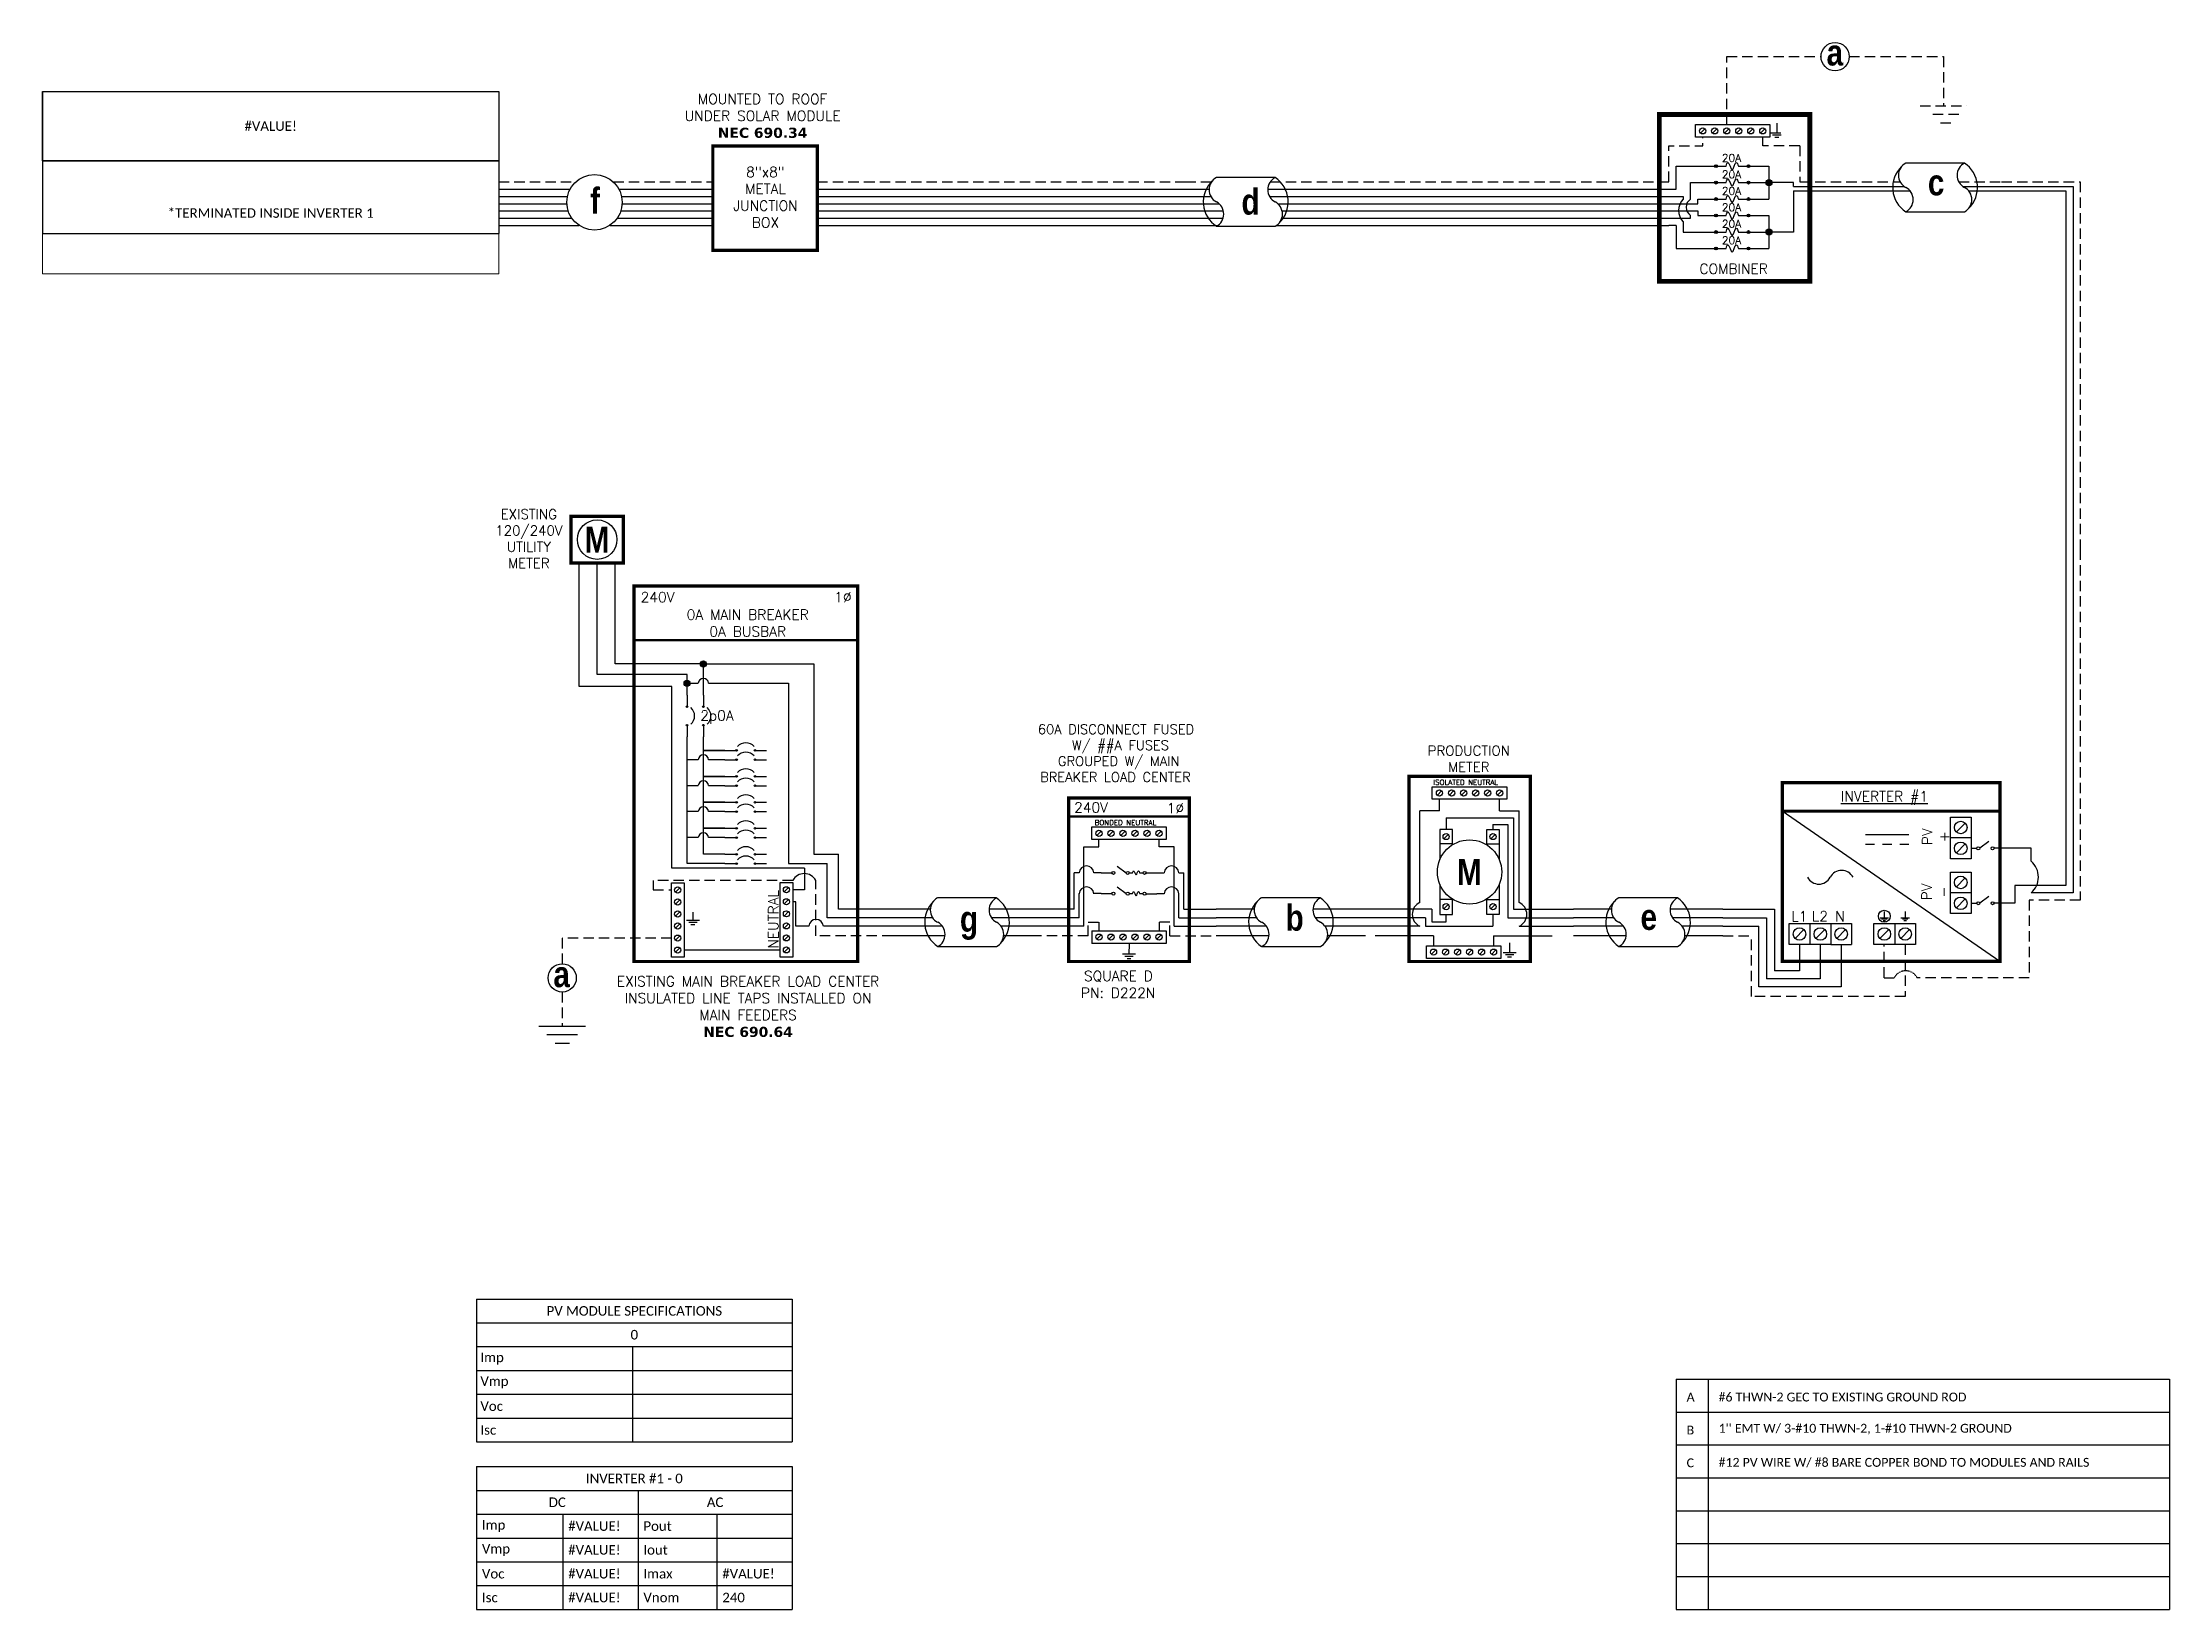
# Model space of a CAD drawing. Header units: feet. Extents: x 6171 to 6941, y 14552 to 15119.
import ezdxf

# ---------------------------------------------------------------- set-up
doc = ezdxf.new("R2010")
doc.units = ezdxf.units.FT
doc.header["$MEASUREMENT"] = 0
doc.linetypes.add('HIDDEN', pattern=[0.375, 0.25, -0.125])
for name, color, linetype in [('ONE LINE BLOCKS', 7, 'Continuous'), ('TABLES', 7, 'Continuous'), ('TEXT', 7, 'Continuous'), ('Z - TITLEBLOCK TXT', 7, 'Continuous')]:
    doc.layers.add(name, color=color, linetype=linetype)
doc.styles.add('ONE LINE TXT', font='techb___.ttf')
doc.styles.get("Standard").update_dxf_attribs({"font": 'simplex.shx'})

msp = doc.modelspace()

# ---------------------------------------------------------------- texts
at = {"layer": 'TABLES', "color": 1, "linetype": 'Continuous'}
for s, height, p in [('20A', 2.778, (6778.71, 15075.55)), ('20A', 2.778, (6778.71, 15069.58)), ('20A', 2.778, (6778.71, 15063.62)), ('20A', 2.778, (6778.71, 15057.66)), ('20A', 2.778, (6778.71, 15051.7)), ('20A', 2.778, (6778.71, 15045.74)), ('%%UINVERTER #1', 3.6576, (6821.77, 14844.1))]:
    msp.add_text(s, height=height, dxfattribs=at).set_placement(p)
at = {"layer": 'TEXT', "color": 1, "attachment_point": 5}
for s, width, gutter_width, insert, char_height in [(' \\PMOUNTED TO ROOF \\PUNDER SOLAR MODULE\\P{\\fVerdana|b1|i0|c0|p34;NEC 690.34}', 72.4158, 7.17, (6431.54, 15095.15), 3.6576), ('8"x8" METAL JUNCTION BOX ', 0.4767, 7.17, (6432.56, 15062.71), 3.6576), ('COMBINER', 1.1897, 7.17, (6782.95, 15036.81), 3.658), ('L1', 0.1481, 0.75, (6806.72, 14802.53), 3.658), ('L2', 0.1481, 0.75, (6814.18, 14802.56), 3.658), ('N', 0.1481, 0.75, (6821.43, 14802.5), 3.66)]:
    msp.add_mtext_dynamic_manual_height_columns(s, width=width, gutter_width=gutter_width, heights=[0], dxfattribs=dict(at, insert=insert, char_height=char_height))
at = {"layer": 'TEXT', "color": 1, "char_height": 3.658, "attachment_point": 5, "rotation": 90}
for s, width, insert in [('PV +', 2.8378, (6856.06, 14831.32)), ('PV -', 2.8013, (6855.84, 14811.34))]:
    msp.add_mtext_dynamic_manual_height_columns(s, width=width, gutter_width=0.75, heights=[0], dxfattribs=dict(at, insert=insert))
at = {"layer": 'Z - TITLEBLOCK TXT', "color": 1, "linetype": 'Continuous', "char_height": 9.3833, "attachment_point": 1, "style": 'ONE LINE TXT'}
for s, insert in [('{\\W1;\\C256;a}', (6816.58, 15119.76)), ('{\\W1;\\C256;f}', (6369.09, 15066.14)), ('{\\W1;\\C256;d}', (6604.83, 15065.8)), ('{\\W1;\\C256;c}', (6853.24, 15072.76)), ('{\\W1;\\C256;g}', (6502.94, 14806.25)), ('{\\W1;\\C256;b}', (6620.79, 14806.71)), ('{\\W1;\\C256;e}', (6749.24, 14806.99))]:
    msp.add_mtext_dynamic_manual_height_columns(s, width=0.1385, gutter_width=2.13, heights=[0], dxfattribs=dict(at, insert=insert))

# ---------------------------------------------------------------- blocks, each defined once
blk = doc.blocks.new('*T10')
at = {"layer": 'Defpoints', "color": 8, "linetype": 'ByBlock', "lineweight": 0, "transparency": 16777216}
for p, q in [((0, -51.42), (0, -66.05)), ((165.11, -51.42), (165.11, -66.05)), ((0, -66.05), (165.11, -66.05))]:
    blk.add_line(p, q, dxfattribs=at)
at = {"layer": 'Z - TITLEBLOCK TXT', "color": 0, "lineweight": -2, "transparency": 16777216}
for p, q in [((0, 0), (165.11, 0)), ((0, 0), (0, -51.42)), ((165.11, 0), (165.11, -51.42)), ((0, -25.14), (165.11, -25.14)), ((0, -51.42), (165.11, -51.42))]:
    blk.add_line(p, q, dxfattribs=at)
at = {"layer": 'Z - TITLEBLOCK TXT', "color": 0, "linetype": 'Continuous', "transparency": 16777216, "char_height": 3.4544, "width": 155.095, "attachment_point": 5}
for s, insert in [('{\\fCalibri|b0|i0|c0;#VALUE!', (82.56, -12.57)), ('{\\fCalibri|b0|i0|c0;^J^J*TERMINATED INSIDE INVERTER 1', (82.56, -38.28))]:
    blk.add_mtext(s, dxfattribs=dict(at, insert=insert))
blk = doc.blocks.new('M_METER PAN')
at = {"color": 253, "linetype": 'Continuous'}
for p, q in [((4.73, 8.02), (4.73, 8.75)), ((8.59, 8.02), (8.59, 8.75)), ((4.73, 8.02), (3.48, 8.02)), ((3.48, 2.14), (3.48, 8.02)), ((8.59, 8.02), (9.84, 8.02)), ((9.84, 2.14), (9.84, 8.02)), ((3.48, 0.61), (0, 0.61)), ((9.84, 0.61), (13.32, 0.61))]:
    blk.add_line(p, q, dxfattribs=at)
at = {"color": 7, "linetype": 'Continuous'}
for p, q in [((5.16, 7.56), (5.16, 6.82)), ((5.16, 7.56), (9.47, 7.56)), ((9.47, 7.56), (9.47, 1.71)), ((4.25, 1.71), (0, 1.71)), ((4.25, 1.71), (4.25, 0.9)), ((5.16, 0.9), (5.16, 1.37)), ((9.47, 1.71), (13.32, 1.71)), ((4.25, 0.9), (5.16, 0.9))]:
    blk.add_line(p, q, dxfattribs=at)
at = {"color": 10, "linetype": 'Continuous'}
for p, q in [((8.16, 7.14), (8.16, 6.82)), ((8.16, 7.14), (9.12, 7.14)), ((9.12, 7.14), (9.12, 1.15)), ((8.16, 1.37), (8.16, 0.61)), ((3.83, 1.15), (0, 1.15)), ((3.83, 1.15), (3.83, 0.61)), ((3.83, 0.61), (8.16, 0.61)), ((9.12, 1.15), (13.32, 1.15))]:
    blk.add_line(p, q, dxfattribs=at)
at = {"color": 1, "linetype": 'Continuous'}
for p, q in [((5.57, 5.9), (4.76, 5.9)), ((7.76, 5.9), (8.56, 5.9)), ((5.57, 2.33), (4.76, 2.33)), ((7.76, 2.33), (8.56, 2.33))]:
    blk.add_line(p, q, dxfattribs=at)
at = {"color": 253, "linetype": 'Continuous'}
for centre, start, end in [((3.82, 1.37), 113.9997, 246.0003), ((9.5, 1.37), 293.9997, 66.0003)]:
    blk.add_arc(centre, 0.835, start, end, dxfattribs=at)
at = {"layer": 'ONE LINE BLOCKS', "lineweight": 50, "const_width": 0.21}
blk.add_lwpolyline([(2.77, -1.65), (2.77, 10.22), (10.55, 10.22), (10.55, -1.65)], close=True, dxfattribs=at)
at = {"layer": 'TEXT', "color": 92, "linetype": 'HIDDEN', "ltscale": 15}
for p, q in [((4.35, 0), (0, 0)), ((4.35, 0), (4.35, -0.65)), ((8.2, 0), (8.2, -0.65)), ((8.2, 0), (13.32, 0))]:
    blk.add_line(p, q, dxfattribs=at)
at = {"layer": 'TEXT', "color": 92, "linetype": 'Continuous', "flags": 128}
for points in [[(8.81, -1.08), (9.64, -1.08)], [(9.5, -1.23), (8.96, -1.23)], [(9.23, -0.46), (9.23, -1.08)], [(9.35, -1.38), (9.1, -1.38)]]:
    blk.add_lwpolyline(points, dxfattribs=at)
at = {"layer": 'TEXT', "linetype": 'Continuous'}
blk.add_circle((6.66, 4.09), 2.06, dxfattribs=at)
at = {"layer": 'Z - TITLEBLOCK TXT', "color": 1, "linetype": 'Continuous'}
for p, q in [((4.27, 8.75), (4.27, 9.55)), ((4.27, 9.55), (9.05, 9.55)), ((9.05, 9.55), (9.05, 8.75)), ((9.05, 8.75), (4.27, 8.75)), ((4.76, 6.82), (4.76, 4.89)), ((5.57, 6.82), (4.76, 6.82)), ((5.57, 5.84), (5.57, 6.82)), ((7.76, 5.84), (7.76, 6.82)), ((7.76, 6.82), (8.56, 6.82)), ((8.56, 6.82), (8.56, 4.89)), ((4.76, 3.3), (4.76, 1.37)), ((8.56, 3.3), (8.56, 1.37)), ((4.76, 1.37), (5.57, 1.37)), ((5.57, 1.37), (5.57, 2.35)), ((7.76, 1.37), (7.76, 2.35)), ((8.56, 1.37), (7.76, 1.37)), ((3.89, -1.45), (3.89, -0.65)), ((3.89, -0.65), (8.66, -0.65)), ((8.66, -0.65), (8.66, -1.45)), ((8.66, -1.45), (3.89, -1.45))]:
    blk.add_line(p, q, dxfattribs=at)
at = {"layer": 'Z - TITLEBLOCK TXT', "color": 4, "linetype": 'Continuous'}
for p, q in [((4.87, 9.29), (4.6, 9.01)), ((5.64, 9.29), (5.37, 9.01)), ((6.42, 9.29), (6.14, 9.01)), ((7.19, 9.29), (6.91, 9.01)), ((7.96, 9.29), (7.68, 9.01)), ((8.73, 9.29), (8.45, 9.01)), ((5.3, 6.5), (5.02, 6.22)), ((8.3, 6.5), (8.02, 6.22)), ((5.3, 2.01), (5.02, 1.73)), ((8.3, 2.01), (8.02, 1.73)), ((4.49, -0.91), (4.21, -1.19)), ((5.26, -0.91), (4.98, -1.19)), ((6.03, -0.91), (5.75, -1.19)), ((6.8, -0.91), (6.52, -1.19)), ((7.57, -0.91), (7.29, -1.19)), ((8.34, -0.91), (8.06, -1.19))]:
    blk.add_line(p, q, dxfattribs=at)
for centre in [(4.73, 9.15), (5.51, 9.15), (6.28, 9.15), (7.05, 9.15), (7.82, 9.15), (8.59, 9.15), (5.16, 6.36), (8.16, 6.36), (5.16, 1.87), (8.16, 1.87), (4.35, -1.05), (5.12, -1.05), (5.89, -1.05), (6.66, -1.05), (7.43, -1.05), (8.2, -1.05)]:
    blk.add_circle(centre, 0.197, dxfattribs=at)
at = {"layer": 'TABLES', "color": 4, "linetype": 'Continuous'}
blk.add_text('ISOLATED NEUTRAL', height=0.3321, dxfattribs=at).set_placement((4.34, 9.67))
at = {"layer": 'TEXT', "color": 1, "insert": (6.61, 11.34), "char_height": 0.6278, "attachment_point": 5}
blk.add_mtext_dynamic_manual_height_columns('PRODUCTION METER', width=1.3203, gutter_width=7.17, heights=[0], dxfattribs=at)
at = {"layer": 'Z - TITLEBLOCK TXT', "color": 253, "linetype": 'Continuous', "style": 'ONE LINE TXT'}
blk.add_text('M', height=1.66, dxfattribs=at).set_placement((5.85, 3.26))
blk = doc.blocks.new('*U11')
at = {"color": 0}
blk.add_blockref('M_METER PAN', (0, 0), dxfattribs=at)
blk = doc.blocks.new('M_MAIN DISCO')
at = {"color": 253, "linetype": 'Continuous'}
for p, q in [((-47.96, 3.45), (-47.96, 32.21)), ((-47.96, 32.21), (-42.47, 32.21)), ((-42.47, 32.21), (-42.47, 34.82)), ((-20.72, 32.21), (-20.72, 34.82)), ((-15.23, 32.21), (-20.72, 32.21)), ((-15.23, 3.45), (-15.23, 32.21)), ((-47.96, 3.45), (-63.19, 3.45)), ((-15.23, 3.45), (0, 3.45))]:
    blk.add_line(p, q, dxfattribs=at)
at = {"color": 7, "linetype": 'Continuous'}
for p, q in [((-51.46, 9.66), (-51.46, 22.77)), ((-49.6, 22.77), (-51.46, 22.77)), ((-41.69, 22.77), (-44.32, 22.77)), ((-21.5, 22.77), (-18.87, 22.77)), ((-13.59, 22.77), (-11.73, 22.77)), ((-11.73, 9.66), (-11.73, 22.77)), ((-51.46, 9.66), (-63.19, 9.66)), ((-11.73, 9.66), (0, 9.66))]:
    blk.add_line(p, q, dxfattribs=at)
at = {"color": 1, "linetype": 'Continuous'}
for p, q in [((-31.53, 22.77), (-30.29, 22.77)), ((-27.74, 22.77), (-26.5, 22.77)), ((-31.53, 15.24), (-30.29, 15.24)), ((-27.74, 15.24), (-26.5, 15.24))]:
    blk.add_line(p, q, dxfattribs=at)
at = {"color": 10, "linetype": 'Continuous'}
for p, q in [((-49.6, 6.49), (-49.6, 15.24)), ((-41.69, 15.24), (-44.32, 15.24)), ((-21.5, 15.24), (-18.87, 15.24)), ((-13.59, 6.49), (-13.59, 15.24)), ((-49.6, 6.49), (-63.19, 6.49)), ((-13.59, 6.49), (0, 6.49))]:
    blk.add_line(p, q, dxfattribs=at)
at = {"color": 7, "linetype": 'Continuous'}
for centre in [(-46.96, 22.62), (-16.23, 22.62)]:
    blk.add_arc(centre, 2.64, 3.28193, 176.71807, dxfattribs=at)
at = {"color": 10, "linetype": 'Continuous'}
for centre in [(-46.96, 15.08), (-16.23, 15.08)]:
    blk.add_arc(centre, 2.64, 3.28193, 176.71807, dxfattribs=at)
at = {"color": 1, "linetype": 'Continuous'}
for points in [[(-30.29, 22.77), (-29.92, 23.53), (-29.02, 22.01), (-28.19, 23.53), (-27.74, 22.77)], [(-30.29, 15.24), (-29.92, 16), (-29.02, 14.47), (-28.19, 16), (-27.74, 15.24)]]:
    blk.add_spline(points, degree=3, dxfattribs=at)
at = {"layer": 'ONE LINE BLOCKS', "lineweight": 50}
blk.add_line((-53.41, 43.1), (-9.8, 43.1), dxfattribs=at)
at = {"layer": 'ONE LINE BLOCKS', "lineweight": 50, "const_width": 1.19}
blk.add_lwpolyline([(-53.41, -9.3), (-53.41, 49.88), (-9.8, 49.88), (-9.8, -9.3)], close=True, dxfattribs=at)
at = {"layer": 'TEXT', "color": 92, "linetype": 'HIDDEN', "ltscale": 15}
for p, q in [((-46.38, 0), (-63.19, 0)), ((-46.38, 0), (-46.38, 4.94)), ((-46.38, 4.94), (-42.47, 4.94)), ((-42.47, 4.94), (-42.47, 1.8)), ((-16.81, 4.94), (-20.72, 4.94)), ((-20.72, 4.94), (-20.72, 1.8)), ((-16.81, 0), (-16.81, 4.94)), ((-16.81, 0), (0, 0))]:
    blk.add_line(p, q, dxfattribs=at)
at = {"layer": 'TEXT', "color": 92, "linetype": 'Continuous', "flags": 128}
for points in [[(-33.94, -6.57), (-29.25, -6.57)], [(-30.07, -7.44), (-33.13, -7.44)], [(-31.59, -3.07), (-31.6, -6.57)], [(-30.88, -8.3), (-32.31, -8.3)]]:
    blk.add_lwpolyline(points, dxfattribs=at)
at = {"layer": 'Z - TITLEBLOCK TXT', "color": 1, "linetype": 'Continuous'}
for p, q in [((-45.07, 34.82), (-45.07, 39.36)), ((-45.07, 39.36), (-18.12, 39.36)), ((-18.12, 39.36), (-18.12, 34.82)), ((-18.12, 34.82), (-45.07, 34.82)), ((-35.88, 25.22), (-32.61, 22.78)), ((-41.69, 22.77), (-37.77, 22.77)), ((-35.88, 17.69), (-32.61, 15.24)), ((-25.42, 22.77), (-21.5, 22.77)), ((-41.69, 15.24), (-37.77, 15.24)), ((-25.42, 15.23), (-21.5, 15.23)), ((-45.07, 1.8), (-18.12, 1.8)), ((-45.07, 1.8), (-45.07, -2.74)), ((-18.12, 1.8), (-18.12, -2.74)), ((-18.12, -2.74), (-45.07, -2.74))]:
    blk.add_line(p, q, dxfattribs=at)
at = {"layer": 'Z - TITLEBLOCK TXT', "color": 4, "linetype": 'Continuous'}
for p, q in [((-41.69, 37.87), (-43.26, 36.3)), ((-37.34, 37.87), (-38.91, 36.3)), ((-32.98, 37.87), (-34.56, 36.3)), ((-28.63, 37.87), (-30.21, 36.3)), ((-24.28, 37.87), (-25.86, 36.3)), ((-19.93, 37.87), (-21.51, 36.3)), ((-41.69, 0.32), (-43.26, -1.26)), ((-37.34, 0.32), (-38.91, -1.26)), ((-32.98, 0.32), (-34.56, -1.26)), ((-28.63, 0.32), (-30.21, -1.26)), ((-24.28, 0.32), (-25.86, -1.26)), ((-19.93, 0.32), (-21.51, -1.26))]:
    blk.add_line(p, q, dxfattribs=at)
for centre in [(-42.47, 37.09), (-38.12, 37.09), (-33.77, 37.09), (-29.42, 37.09), (-25.07, 37.09), (-20.72, 37.09), (-42.47, -0.47), (-38.12, -0.47), (-33.77, -0.47), (-29.42, -0.47), (-25.07, -0.47), (-20.72, -0.47)]:
    blk.add_circle(centre, 1.11, dxfattribs=at)
at = {"layer": 'Z - TITLEBLOCK TXT', "color": 1, "linetype": 'Continuous'}
for centre in [(-37.23, 22.77), (-32.07, 22.77), (-25.96, 22.77), (-37.23, 15.24), (-32.07, 15.24), (-25.96, 15.23)]:
    blk.add_circle(centre, 0.541, dxfattribs=at)
at = {"layer": 'TABLES', "color": 4, "linetype": 'Continuous'}
blk.add_text('BONDED NEUTRAL', height=1.8743, dxfattribs=at).set_placement((-43.99, 40.01))
at = {"layer": 'TEXT', "color": 1}
for s, width, gutter_width, heights, insert, char_height, attachment_point in [('\\A1;\\pi4.1167;60A DISCONNECT FUSED \\P\\pi16.454;W/ ##A FUSES\\P\\pi11.355;GROUPED W/ MAIN \\P\\pi4.9392;BREAKER LOAD CENTER', 71.8931, 92.23, [24.13], (-68.68, 76.43), 3.4544, 1), ('240V', 0.1481, 0.75, [0], (-45.35, 46.44), 3.658, 5), ('1∅', 0.1481, 0.75, [0], (-14.78, 46.14), 3.658, 5), ('\\A1;\\pi3.6942,t21.982;SQUARE D\\P\\pi2.5621,t20.85;PN: D222N', 35.0816, 28.88, [13.54], (-51.57, -12.71), 3.6576, 1)]:
    blk.add_mtext_dynamic_manual_height_columns(s, width=width, gutter_width=gutter_width, heights=heights, dxfattribs=dict(at, insert=insert, char_height=char_height, attachment_point=attachment_point))
blk = doc.blocks.new('*U5')
at = {"color": 7, "linetype": 'Continuous'}
for p, q in [((2.44, 1.71), (0, 1.71)), ((6.67, 2.43), (2.91, 2.43)), ((9.57, 1.71), (6.2, 1.71)), ((2.91, -0.69), (6.67, -0.69))]:
    blk.add_line(p, q, dxfattribs=at)
at = {"color": 10, "linetype": 'Continuous'}
for p, q in [((2.59, 1.15), (0, 1.15)), ((9.57, 1.15), (6.35, 1.15))]:
    blk.add_line(p, q, dxfattribs=at)
at = {"color": 253, "linetype": 'Continuous'}
for p, q in [((3.21, 0.61), (0, 0.61)), ((9.57, 0.61), (6.97, 0.61))]:
    blk.add_line(p, q, dxfattribs=at)
at = {"color": 7, "linetype": 'Continuous'}
for centre, start, end in [((3.94, 0.87), 133.9732, 236.4265), ((5.63, 0.87), 313.9732, 56.4265)]:
    blk.add_arc(centre, 1.87, start, end, dxfattribs=at)
at = {"layer": 'TEXT', "color": 92, "linetype": 'HIDDEN', "ltscale": 15}
for p, q in [((3.37, 0), (0, 0)), ((9.57, 0), (7.14, 0))]:
    blk.add_line(p, q, dxfattribs=at)
at = {"layer": 'Z - TITLEBLOCK TXT', "linetype": 'Continuous'}
for centre, start, end in [((3.31, 1.65), 117.6639, 242.3361), ((7.08, 1.65), 117.6639, 242.3361), ((2.5, 0.09), 297.6639, 62.3361), ((6.26, 0.09), 297.6639, 62.3361)]:
    blk.add_arc(centre, 0.882, start, end, dxfattribs=at)
blk = doc.blocks.new('*T8')
at = {"layer": 'Z - TITLEBLOCK TXT', "color": 0, "lineweight": -2, "transparency": 16777216}
for p, q in [((0, 0), (114.19, 0)), ((0, 0), (0, -51.7)), ((114.19, 0), (114.19, -51.7)), ((0, -8.62), (114.19, -8.62)), ((58.43, -8.62), (58.43, -51.7)), ((0, -17.23), (114.19, -17.23)), ((31.22, -17.23), (31.22, -51.7)), ((86.98, -17.23), (86.98, -51.7)), ((0, -25.85), (114.19, -25.85)), ((0, -34.47), (114.19, -34.47)), ((0, -43.08), (114.19, -43.08)), ((0, -51.7), (114.19, -51.7))]:
    blk.add_line(p, q, dxfattribs=at)
at = {"layer": 'Z - TITLEBLOCK TXT', "color": 0, "linetype": 'Continuous', "transparency": 16777216, "char_height": 3.4544}
for s, insert, width, attachment_point in [('{\\fCalibri|b0|i0|c0;INVERTER #1 - 0', (57.09, -4.31), 110.3293, 5), ('{\\fCalibri|b0|i0|c0;DC', (29.22, -12.93), 54.5755, 5), ('{\\fCalibri|b0|i0|c0;AC', (86.31, -12.93), 51.8976, 5), ('{\\fCalibri|b0|i0|c0;Imp', (1.93, -21.54), 27.3681, 4), ('{\\fCalibri|b0|i0|c0;#VALUE!', (33.15, -21.54), 23.3513, 4), ('{\\fCalibri|b0|i0|c0;Pout', (60.36, -21.54), 24.6902, 4), ('{\\fCalibri|b0|i0|c0;', (88.91, -21.54), 23.3513, 4), ('{\\fCalibri|b0|i0|c0;Vmp', (1.93, -30.16), 27.3681, 4), ('{\\fCalibri|b0|i0|c0;#VALUE!', (33.15, -30.16), 23.3513, 4), ('{\\fCalibri|b0|i0|c0;Iout', (60.36, -30.16), 24.6902, 4), ('{\\fCalibri|b0|i0|c0;', (88.91, -30.16), 23.3513, 4), ('{\\fCalibri|b0|i0|c0;Voc', (1.93, -38.78), 27.3681, 4), ('{\\fCalibri|b0|i0|c0;#VALUE!', (33.15, -38.78), 23.3513, 4), ('{\\fCalibri|b0|i0|c0;Imax', (60.36, -38.78), 24.6902, 4), ('{\\fCalibri|b0|i0|c0;#VALUE!', (88.91, -38.78), 23.3513, 4), ('{\\fCalibri|b0|i0|c0;Isc', (1.93, -47.39), 27.3681, 4), ('{\\fCalibri|b0|i0|c0;#VALUE!', (33.15, -47.39), 23.3513, 4), ('{\\fCalibri|b0|i0|c0;Vnom', (60.36, -47.39), 24.6902, 4), ('{\\fCalibri|b0|i0|c0;240', (88.91, -47.39), 23.3513, 4)]:
    blk.add_mtext(s, dxfattribs=dict(at, insert=insert, width=width, attachment_point=attachment_point))
blk = doc.blocks.new('*T7')
at = {"layer": 'Z - TITLEBLOCK TXT', "color": 0, "lineweight": -2, "transparency": 16777216}
for p, q in [((0, 0), (114.19, 0)), ((0, 0), (0, -51.69)), ((114.19, 0), (114.19, -51.69)), ((0, -8.62), (114.19, -8.62)), ((0, -17.23), (114.19, -17.23)), ((56.41, -17.23), (56.41, -51.69)), ((0, -25.85), (114.19, -25.85)), ((0, -34.46), (114.19, -34.46)), ((0, -43.08), (114.19, -43.08)), ((0, -51.69), (114.19, -51.69))]:
    blk.add_line(p, q, dxfattribs=at)
at = {"layer": 'Z - TITLEBLOCK TXT', "color": 0, "linetype": 'Continuous', "transparency": 16777216, "char_height": 3.4544}
for s, insert, width, attachment_point in [('{\\fCalibri|b0|i0|c0;PV MODULE SPECIFICATIONS', (57.09, -4.31), 111.433, 5), ('{\\fCalibri|b0|i0|c0;0', (57.09, -12.92), 111.433, 5), ('{\\fCalibri|b0|i0|c0;Imp', (1.38, -21.54), 53.6551, 4), ('{\\fCalibri|b0|i0|c0;', (57.78, -21.54), 55.0254, 4), ('{\\fCalibri|b0|i0|c0;Vmp', (1.38, -30.15), 53.6551, 4), ('{\\fCalibri|b0|i0|c0;', (57.78, -30.15), 55.0254, 4), ('{\\fCalibri|b0|i0|c0;Voc', (1.38, -38.77), 53.6551, 4), ('{\\fCalibri|b0|i0|c0;Isc', (1.38, -47.39), 53.6551, 4), ('{\\fCalibri|b0|i0|c0;', (57.78, -38.77), 55.0254, 4), ('{\\fCalibri|b0|i0|c0;', (57.78, -47.39), 55.0254, 4)]:
    blk.add_mtext(s, dxfattribs=dict(at, insert=insert, width=width, attachment_point=attachment_point))
blk = doc.blocks.new('*T9')
at = {"linetype": 'ByBlock', "lineweight": -2, "transparency": 16777216}
for p, q in [((0, 0), (178.52, 0)), ((0, 0), (0, -83.27)), ((11.58, 0), (11.58, -83.27)), ((178.52, 0), (178.52, -83.27)), ((0, -11.84), (178.52, -11.84)), ((0, -23.75), (178.52, -23.75)), ((0, -35.65), (178.52, -35.65)), ((0, -47.56), (178.52, -47.56)), ((0, -59.46), (178.52, -59.46)), ((0, -71.37), (178.52, -71.37)), ((0, -83.27), (178.52, -83.27))]:
    blk.add_line(p, q, dxfattribs=at)
at = {"color": 0, "linetype": 'Continuous', "transparency": 16777216, "char_height": 3.2119, "attachment_point": 7}
for s, insert, width in [('{\\fCalibri|b0|i0|c0;A', (3.78, -8.06), 4.025), ('{\\fCalibri|b0|i0|c0;#6 THWN-2 GEC TO EXISTING GROUND ROD', (15.36, -8.06), 159.3801), ('{\\fCalibri|b0|i0|c0;B', (3.78, -19.97), 4.025), ("{\\fCalibri|b0|i0|c0;1'' EMT W/ 3-#10 THWN-2, 1-#10 THWN-2 GROUND", (15.36, -19.97), 159.3801), ('{\\fCalibri|b0|i0|c0;C', (3.78, -31.87), 4.025), ('{\\fCalibri|b0|i0|c0;#12 PV WIRE W/ #8 BARE COPPER BOND TO MODULES AND RAILS', (15.36, -31.87), 159.3801), ('{\\fCalibri|b0|i0|c0;', (3.78, -43.78), 4.025), ('{\\fCalibri|b0|i0|c0;', (15.36, -43.78), 159.3801), ('{\\fCalibri|b0|i0|c0;', (3.78, -55.68), 4.025), ('{\\fCalibri|b0|i0|c0;', (15.36, -55.68), 159.3801), ('{\\fCalibri|b0|i0|c0;', (3.78, -67.59), 4.025), ('{\\fCalibri|b0|i0|c0;', (15.36, -67.59), 159.3801), ('{\\fCalibri|b0|i0|c0;', (3.78, -79.5), 4.025), ('{\\fCalibri|b0|i0|c0;', (15.36, -79.5), 159.3801)]:
    blk.add_mtext(s, dxfattribs=dict(at, insert=insert, width=width))
blk = doc.blocks.new('*U12')
at = {"layer": 'ONE LINE BLOCKS', "linetype": 'Continuous'}
h = blk.add_hatch(color=254, dxfattribs=at)
h.dxf.hatch_style = 1
edge = h.paths.add_edge_path()
edge.add_arc((-74.3, 91.39), 1.11, 0, 360)
h = blk.add_hatch(color=254, dxfattribs=at)
h.dxf.hatch_style = 1
edge = h.paths.add_edge_path()
edge.add_arc((-68.38, 98.34), 1.11, 0, 360)
h = blk.add_hatch(color=1, dxfattribs=at)
h.dxf.hatch_style = 1
edge = h.paths.add_edge_path()
edge.add_arc((-74.3, 82.89), 0.291, 0, 360)
h = blk.add_hatch(color=1, dxfattribs=at)
h.dxf.hatch_style = 1
edge = h.paths.add_edge_path()
edge.add_arc((-68.38, 82.89), 0.291, 0, 360)
h = blk.add_hatch(color=1, dxfattribs=at)
h.dxf.hatch_style = 1
edge = h.paths.add_edge_path()
edge.add_arc((-74.3, 76.21), 0.291, 0, 360)
h = blk.add_hatch(color=1, dxfattribs=at)
h.dxf.hatch_style = 1
edge = h.paths.add_edge_path()
edge.add_arc((-68.38, 76.21), 0.291, 0, 360)
h = blk.add_hatch(color=1, dxfattribs=at)
h.dxf.hatch_style = 1
edge = h.paths.add_edge_path()
edge.add_arc((-56.39, 67.09), 0.291, 0, 360)
h = blk.add_hatch(color=1, dxfattribs=at)
h.dxf.hatch_style = 1
edge = h.paths.add_edge_path()
edge.add_arc((-56.39, 63.72), 0.291, 0, 360)
h = blk.add_hatch(color=1, dxfattribs=at)
h.dxf.hatch_style = 1
edge = h.paths.add_edge_path()
edge.add_arc((-49.72, 67.09), 0.291, 0, 360)
h = blk.add_hatch(color=1, dxfattribs=at)
h.dxf.hatch_style = 1
edge = h.paths.add_edge_path()
edge.add_arc((-49.72, 63.72), 0.291, 0, 360)
h = blk.add_hatch(color=1, dxfattribs=at)
h.dxf.hatch_style = 1
edge = h.paths.add_edge_path()
edge.add_arc((-56.39, 57.69), 0.291, 0, 360)
h = blk.add_hatch(color=1, dxfattribs=at)
h.dxf.hatch_style = 1
edge = h.paths.add_edge_path()
edge.add_arc((-56.39, 54.31), 0.291, 0, 360)
h = blk.add_hatch(color=1, dxfattribs=at)
h.dxf.hatch_style = 1
edge = h.paths.add_edge_path()
edge.add_arc((-49.72, 57.69), 0.291, 0, 360)
h = blk.add_hatch(color=1, dxfattribs=at)
h.dxf.hatch_style = 1
edge = h.paths.add_edge_path()
edge.add_arc((-49.72, 54.31), 0.291, 0, 360)
h = blk.add_hatch(color=1, dxfattribs=at)
h.dxf.hatch_style = 1
edge = h.paths.add_edge_path()
edge.add_arc((-56.39, 48.29), 0.291, 0, 360)
h = blk.add_hatch(color=1, dxfattribs=at)
h.dxf.hatch_style = 1
edge = h.paths.add_edge_path()
edge.add_arc((-49.72, 48.29), 0.291, 0, 360)
h = blk.add_hatch(color=1, dxfattribs=at)
h.dxf.hatch_style = 1
edge = h.paths.add_edge_path()
edge.add_arc((-56.39, 44.91), 0.291, 0, 360)
h = blk.add_hatch(color=1, dxfattribs=at)
h.dxf.hatch_style = 1
edge = h.paths.add_edge_path()
edge.add_arc((-56.39, 38.89), 0.291, 0, 360)
h = blk.add_hatch(color=1, dxfattribs=at)
h.dxf.hatch_style = 1
edge = h.paths.add_edge_path()
edge.add_arc((-49.72, 44.91), 0.291, 0, 360)
h = blk.add_hatch(color=1, dxfattribs=at)
h.dxf.hatch_style = 1
edge = h.paths.add_edge_path()
edge.add_arc((-49.72, 38.89), 0.291, 0, 360)
h = blk.add_hatch(color=1, dxfattribs=at)
h.dxf.hatch_style = 1
edge = h.paths.add_edge_path()
edge.add_arc((-56.39, 35.51), 0.291, 0, 360)
h = blk.add_hatch(color=1, dxfattribs=at)
h.dxf.hatch_style = 1
edge = h.paths.add_edge_path()
edge.add_arc((-49.72, 35.51), 0.291, 0, 360)
h = blk.add_hatch(color=1, dxfattribs=at)
h.dxf.hatch_style = 1
edge = h.paths.add_edge_path()
edge.add_arc((-56.39, 29.48), 0.291, 0, 360)
h = blk.add_hatch(color=1, dxfattribs=at)
h.dxf.hatch_style = 1
edge = h.paths.add_edge_path()
edge.add_arc((-56.39, 26.1), 0.291, 0, 360)
h = blk.add_hatch(color=1, dxfattribs=at)
h.dxf.hatch_style = 1
edge = h.paths.add_edge_path()
edge.add_arc((-49.72, 29.48), 0.291, 0, 360)
h = blk.add_hatch(color=1, dxfattribs=at)
h.dxf.hatch_style = 1
edge = h.paths.add_edge_path()
edge.add_arc((-49.72, 26.1), 0.291, 0, 360)
at = {"color": 155, "true_color": 0x647190}
blk.add_line((-93.51, 126.59), (-12.6, 126.59), dxfattribs=at)
at = {"color": 10, "linetype": 'Continuous'}
for p, q in [((-23.58, 6.49), (-23.58, 26.1)), ((-19.54, 26.1), (-19.54, 26.1)), ((0, 6.49), (-23.58, 6.49))]:
    blk.add_line(p, q, dxfattribs=at)
at = {"color": 7, "linetype": 'Continuous'}
for p, q in [((-19.55, 9.66), (-19.55, 29.48)), ((0, 9.66), (-19.55, 9.66))]:
    blk.add_line(p, q, dxfattribs=at)
at = {"color": 253, "linetype": 'Continuous'}
for p, q in [((-34.9, 12.29), (-36.07, 12.29)), ((-34.9, 3.45), (-34.9, 12.29)), ((-30.25, 3.45), (-34.9, 3.45)), ((0, 3.45), (-24.98, 3.45))]:
    blk.add_line(p, q, dxfattribs=at)
at = {"color": 7, "linetype": 'Continuous'}
blk.add_circle((-119.49, -15.26), 5.11, dxfattribs=at)
at = {"color": 253, "linetype": 'Continuous'}
blk.add_arc((-27.62, 3.3), 2.64, 3.28193, 176.71807, dxfattribs=at)
at = {"layer": 'ONE LINE BLOCKS', "lineweight": 50}
blk.add_line((-93.51, 106.95), (-12.6, 106.95), dxfattribs=at)
at = {"layer": 'ONE LINE BLOCKS', "lineweight": 50, "const_width": 1.19}
for points in [[(-116.27, 134.89), (-116.27, 151.79), (-97.41, 151.79), (-97.41, 134.89)], [(-93.51, -9.3), (-93.51, 126.59), (-12.6, 126.59), (-12.6, -9.3)]]:
    blk.add_lwpolyline(points, close=True, dxfattribs=at)
at = {"layer": 'TEXT', "color": 92, "linetype": 'HIDDEN', "ltscale": 15}
for p, q in [((-36.07, 20.02), (-86.54, 20.02)), ((-86.54, 20.02), (-86.54, 16.57)), ((-86.54, 16.57), (-79.95, 16.57)), ((-27.75, 0), (-27.75, 20.02)), ((0, 0), (-27.75, 0)), ((-79.95, -0.83), (-119.49, -0.83)), ((-119.49, -0.83), (-119.49, -10.15)), ((-119.49, -20.38), (-119.49, -32.73))]:
    blk.add_line(p, q, dxfattribs=at)
at = {"layer": 'TEXT', "color": 92, "linetype": 'Continuous', "ltscale": 15}
blk.add_line((-40.61, -5.18), (-75.41, -5.18), dxfattribs=at)
at = {"layer": 'TEXT', "color": 92, "linetype": 'Continuous', "flags": 128}
for points in [[(-72.19, 8.54), (-72.19, 5.69)], [(-74.53, 5.69), (-69.85, 5.69)], [(-70.66, 4.83), (-73.72, 4.83)], [(-71.47, 3.96), (-72.91, 3.96)]]:
    blk.add_lwpolyline(points, dxfattribs=at)
at = {"layer": 'TEXT', "color": 92, "linetype": 'Continuous', "ltscale": 4, "flags": 128}
for points in [[(-127.97, -32.73), (-111.01, -32.73)], [(-113.95, -35.88), (-125.03, -35.88)], [(-116.88, -39.02), (-122.09, -39.02)]]:
    blk.add_lwpolyline(points, dxfattribs=at)
at = {"layer": 'TEXT', "linetype": 'Continuous'}
blk.add_circle((-106.84, 143.34), 7.15, dxfattribs=at)
at = {"layer": 'TEXT', "color": 92, "linetype": 'Continuous', "ltscale": 0.3}
blk.add_arc((-31.87, 17.86), 4.65, 27.66392, 152.33608, dxfattribs=at)
at = {"layer": 'Z - TITLEBLOCK TXT', "color": 253, "linetype": 'Continuous'}
for p, q in [((-113.33, 90.2), (-113.33, 134.89)), ((-79.78, 90.2), (-113.33, 90.2)), ((-79.78, 24.52), (-79.78, 90.2)), ((-31.78, 24.52), (-79.78, 24.52)), ((-31.78, 24.52), (-31.78, 16.64)), ((-31.78, 16.64), (-36.07, 16.64))]:
    blk.add_line(p, q, dxfattribs=at)
at = {"layer": 'Z - TITLEBLOCK TXT', "color": 10, "linetype": 'Continuous'}
for p, q in [((-106.84, 94.51), (-106.84, 134.89)), ((-74.3, 94.51), (-106.84, 94.51)), ((-74.3, 87.09), (-74.3, 94.51)), ((-73.19, 91.39), (-70.25, 91.39)), ((-66.51, 91.39), (-37.57, 91.39)), ((-37.57, 91.39), (-37.57, 26.1)), ((-74.3, 26.1), (-74.3, 72.02)), ((-70.25, 63.72), (-74.3, 63.72)), ((-60.59, 63.72), (-66.51, 63.72)), ((-70.25, 54.31), (-74.3, 54.31)), ((-60.59, 54.31), (-66.51, 54.31)), ((-70.25, 44.91), (-74.3, 44.91)), ((-60.59, 44.91), (-66.51, 44.91)), ((-70.25, 35.51), (-74.3, 35.51)), ((-60.59, 35.51), (-66.51, 35.51)), ((-60.59, 26.1), (-74.3, 26.1)), ((-37.57, 26.1), (-23.58, 26.1))]:
    blk.add_line(p, q, dxfattribs=at)
at = {"layer": 'Z - TITLEBLOCK TXT', "color": 7, "linetype": 'Continuous'}
for p, q in [((-100.35, 98.34), (-100.35, 134.89)), ((-68.38, 98.34), (-100.35, 98.34)), ((-68.38, 87.09), (-68.38, 98.34)), ((-67.27, 98.34), (-28.47, 98.34)), ((-28.47, 98.34), (-28.47, 29.48)), ((-68.38, 57.69), (-68.38, 72.02)), ((-68.38, 67.09), (-60.59, 67.09)), ((-60.59, 67.09), (-68.38, 67.09)), ((-68.38, 48.29), (-68.38, 57.69)), ((-68.38, 57.69), (-60.59, 57.69)), ((-60.59, 57.69), (-68.38, 57.69)), ((-68.38, 38.89), (-68.38, 48.29)), ((-68.38, 48.29), (-60.59, 48.29)), ((-60.59, 48.29), (-68.38, 48.29)), ((-68.38, 29.48), (-68.38, 38.89)), ((-68.38, 38.89), (-60.59, 38.89)), ((-60.59, 38.89), (-68.38, 38.89)), ((-60.59, 29.48), (-68.38, 29.48)), ((-28.47, 29.48), (-19.55, 29.48))]:
    blk.add_line(p, q, dxfattribs=at)
at = {"layer": 'Z - TITLEBLOCK TXT', "color": 1, "linetype": 'Continuous'}
for p, q in [((-79.95, -7.78), (-79.95, 19.17)), ((-79.95, 19.17), (-75.41, 19.17)), ((-75.41, 19.17), (-75.41, -7.78)), ((-40.61, -7.71), (-40.61, 19.24)), ((-40.61, 19.24), (-36.07, 19.24)), ((-36.07, 19.24), (-36.07, -7.71)), ((-75.41, -7.78), (-79.95, -7.78)), ((-36.07, -7.71), (-40.61, -7.71))]:
    blk.add_line(p, q, dxfattribs=at)
at = {"layer": 'Z - TITLEBLOCK TXT', "color": 4, "linetype": 'Continuous'}
for p, q in [((-76.9, 17.35), (-78.47, 15.78)), ((-37.55, 17.43), (-39.13, 15.85)), ((-76.9, 13), (-78.47, 11.43)), ((-76.9, 8.65), (-78.47, 7.08)), ((-37.55, 13.08), (-39.13, 11.5)), ((-37.55, 8.73), (-39.13, 7.15)), ((-76.9, 4.3), (-78.47, 2.73)), ((-37.55, 4.38), (-39.13, 2.8)), ((-37.55, 0.03), (-39.13, -1.55)), ((-76.9, -0.05), (-78.47, -1.62)), ((-76.9, -4.4), (-78.47, -5.97)), ((-37.55, -4.33), (-39.13, -5.9))]:
    blk.add_line(p, q, dxfattribs=at)
at = {"layer": 'Z - TITLEBLOCK TXT', "color": 1, "linetype": 'Continuous', "flags": 128}
for points in [[(-74.3, 87.09), (-74.3, 82.89)], [(-74.3, 87.09), (-74.3, 82.89)], [(-68.38, 87.09), (-68.38, 82.89)], [(-68.38, 87.09), (-68.38, 82.89)], [(-74.3, 76.21), (-74.3, 72.02)], [(-68.38, 76.21), (-68.38, 72.02)], [(-60.59, 67.09), (-56.39, 67.09)], [(-60.59, 67.09), (-56.39, 67.09)], [(-60.59, 63.72), (-56.39, 63.72)], [(-60.59, 63.72), (-56.39, 63.72)], [(-49.72, 67.09), (-45.52, 67.09)], [(-49.72, 63.72), (-45.52, 63.72)], [(-60.59, 57.69), (-56.39, 57.69)], [(-60.59, 57.69), (-56.39, 57.69)], [(-60.59, 54.31), (-56.39, 54.31)], [(-60.59, 54.31), (-56.39, 54.31)], [(-49.72, 57.69), (-45.52, 57.69)], [(-49.72, 54.31), (-45.52, 54.31)], [(-60.59, 48.29), (-56.39, 48.29)], [(-60.59, 48.29), (-56.39, 48.29)], [(-49.72, 48.29), (-45.52, 48.29)], [(-60.59, 44.91), (-56.39, 44.91)], [(-60.59, 44.91), (-56.39, 44.91)], [(-60.59, 38.89), (-56.39, 38.89)], [(-60.59, 38.89), (-56.39, 38.89)], [(-49.72, 44.91), (-45.52, 44.91)], [(-49.72, 38.89), (-45.52, 38.89)], [(-60.59, 35.51), (-56.39, 35.51)], [(-60.59, 35.51), (-56.39, 35.51)], [(-49.72, 35.51), (-45.52, 35.51)], [(-60.59, 29.48), (-56.39, 29.48)], [(-60.59, 29.48), (-56.39, 29.48)], [(-60.59, 26.1), (-56.39, 26.1)], [(-60.59, 26.1), (-56.39, 26.1)], [(-49.72, 29.48), (-45.52, 29.48)], [(-49.72, 26.1), (-45.52, 26.1)]]:
    blk.add_lwpolyline(points, dxfattribs=at)
at = {"layer": 'Z - TITLEBLOCK TXT', "color": 7, "linetype": 'Continuous'}
for centre in [(-74.3, 91.39), (-68.38, 98.34), (-68.38, 98.34)]:
    blk.add_circle(centre, 1.11, dxfattribs=at)
at = {"layer": 'Z - TITLEBLOCK TXT', "color": 1, "linetype": 'Continuous'}
for centre in [(-74.3, 82.89), (-68.38, 82.89), (-74.3, 76.21), (-68.38, 76.21), (-56.39, 67.09), (-56.39, 63.72), (-49.72, 67.09), (-49.72, 63.72), (-56.39, 57.69), (-56.39, 54.31), (-49.72, 57.69), (-49.72, 54.31), (-56.39, 48.29), (-49.72, 48.29), (-56.39, 44.91), (-56.39, 38.89), (-49.72, 44.91), (-49.72, 38.89), (-56.39, 35.51), (-49.72, 35.51), (-56.39, 29.48), (-56.39, 26.1), (-49.72, 29.48), (-49.72, 26.1)]:
    blk.add_circle(centre, 0.291, dxfattribs=at)
at = {"layer": 'Z - TITLEBLOCK TXT', "color": 4, "linetype": 'Continuous'}
for centre in [(-77.68, 16.57), (-38.34, 16.64), (-77.68, 12.22), (-77.68, 7.87), (-38.34, 12.29), (-38.34, 7.94), (-77.68, 3.52), (-77.68, -0.83), (-38.34, 3.59), (-38.34, -0.76), (-77.68, -5.18), (-38.34, -5.11)]:
    blk.add_circle(centre, 1.11, dxfattribs=at)
at = {"layer": 'Z - TITLEBLOCK TXT', "color": 10, "linetype": 'Continuous'}
for centre in [(-68.38, 91.28), (-68.38, 63.61), (-68.38, 54.21), (-68.38, 44.8), (-68.38, 35.4)]:
    blk.add_arc(centre, 1.87, 3.2937, 176.7063, dxfattribs=at)
at = {"layer": 'Z - TITLEBLOCK TXT', "color": 1, "linetype": 'Continuous'}
for centre, start, end in [((-75.49, 79.55), 310.3392, 49.6608), ((-69.57, 79.55), 310.3392, 49.6608), ((-53.05, 65.9), 40.3392, 139.6608), ((-53.05, 62.52), 40.3392, 139.6608), ((-53.05, 56.5), 40.3392, 139.6608), ((-53.05, 53.12), 40.3392, 139.6608), ((-53.05, 47.1), 40.3392, 139.6608), ((-53.05, 43.72), 40.3392, 139.6608), ((-53.05, 37.69), 40.3392, 139.6608), ((-53.05, 34.31), 40.3392, 139.6608), ((-53.05, 28.29), 40.3392, 139.6608), ((-53.05, 24.91), 40.3392, 139.6608)]:
    blk.add_arc(centre, 3.93, start, end, dxfattribs=at)
at = {"layer": 'TABLES', "color": 1, "linetype": 'Continuous'}
blk.add_text('NEUTRAL', height=3.658, rotation=90, dxfattribs=at).set_placement((-41.27, -4.66))
at = {"layer": 'TEXT', "color": 1, "attachment_point": 5}
for s, width, gutter_width, heights, insert, char_height in [('EXISTING\\P120/240V UTILITY METER', 0.0523, 7.17, [0], (-131.55, 143.68), 3.5433), ('240V', 0.1481, 0.75, [0], (-84.98, 122.54), 3.658), ('1∅', 0.1481, 0.75, [0], (-17.91, 122.54), 3.658), ('0A MAIN BREAKER\\P0A BUSBAR', 72.4998, 0.75, [0], (-52.35, 113.14), 3.6576), ('2p0A', 0.1481, 0.75, [0], (-63.46, 79.11), 3.658), ('EXISTING MAIN BREAKER LOAD CENTER INSULATED LINE TAPS INSTALLED ON MAIN FEEDERS\\P{\\fVerdana|b1|i0|c0|p34;NEC 690.64}', 98.9176, 7.17, [106.42], (-52.23, -25.66), 3.6576)]:
    blk.add_mtext_dynamic_manual_height_columns(s, width=width, gutter_width=gutter_width, heights=heights, dxfattribs=dict(at, insert=insert, char_height=char_height))
at = {"layer": 'Z - TITLEBLOCK TXT', "color": 253, "linetype": 'Continuous', "style": 'ONE LINE TXT'}
blk.add_text('M', height=9.38, dxfattribs=at).set_placement((-111.4, 138.62))
at = {"layer": 'Z - TITLEBLOCK TXT', "color": 1, "linetype": 'Continuous', "insert": (-122.68, -9.21), "char_height": 9.3833, "attachment_point": 1, "style": 'ONE LINE TXT'}
blk.add_mtext_dynamic_manual_height_columns('{\\W1;\\C256;a}', width=0.1385, gutter_width=2.13, heights=[0], dxfattribs=at)

# ---------------------------------------------------------------- hatches: boundary and pattern name
at = {"linetype": 'Continuous'}
h = msp.add_hatch(color=7, dxfattribs=at)
h.dxf.hatch_style = 1
edge = h.paths.add_edge_path()
edge.add_arc((6776.56, 15073.96), 0.513, 0, 360)
h = msp.add_hatch(color=7, dxfattribs=at)
h.dxf.hatch_style = 1
edge = h.paths.add_edge_path()
edge.add_arc((6788.34, 15073.96), 0.513, 0, 360)
h = msp.add_hatch(color=7, dxfattribs=at)
h.dxf.hatch_style = 1
edge = h.paths.add_edge_path()
edge.add_arc((6776.56, 15068), 0.513, 0, 360)
h = msp.add_hatch(color=7, dxfattribs=at)
h.dxf.hatch_style = 1
edge = h.paths.add_edge_path()
edge.add_arc((6788.34, 15068), 0.513, 0, 360)
h = msp.add_hatch(color=7, dxfattribs=at)
h.dxf.hatch_style = 1
edge = h.paths.add_edge_path()
edge.add_arc((6776.56, 15062.04), 0.513, 0, 360)
h = msp.add_hatch(color=253, dxfattribs=at)
h.dxf.hatch_style = 1
edge = h.paths.add_edge_path()
edge.add_arc((6776.56, 15056.08), 0.513, 0, 360)
h = msp.add_hatch(color=7, dxfattribs=at)
h.dxf.hatch_style = 1
edge = h.paths.add_edge_path()
edge.add_arc((6788.34, 15062.04), 0.513, 0, 360)
h = msp.add_hatch(color=253, dxfattribs=at)
h.dxf.hatch_style = 1
edge = h.paths.add_edge_path()
edge.add_arc((6788.34, 15056.08), 0.513, 0, 360)
h = msp.add_hatch(color=253, dxfattribs=at)
h.dxf.hatch_style = 1
edge = h.paths.add_edge_path()
edge.add_arc((6776.56, 15050.12), 0.513, 0, 360)
h = msp.add_hatch(color=253, dxfattribs=at)
h.dxf.hatch_style = 1
edge = h.paths.add_edge_path()
edge.add_arc((6788.34, 15050.12), 0.513, 0, 360)
h = msp.add_hatch(color=253, dxfattribs=at)
h.dxf.hatch_style = 1
edge = h.paths.add_edge_path()
edge.add_arc((6776.56, 15044.16), 0.513, 0, 360)
h = msp.add_hatch(color=253, dxfattribs=at)
h.dxf.hatch_style = 1
edge = h.paths.add_edge_path()
edge.add_arc((6788.34, 15044.16), 0.513, 0, 360)
at = {"layer": 'ONE LINE BLOCKS', "linetype": 'Continuous'}
h = msp.add_hatch(color=254, dxfattribs=at)
h.dxf.hatch_style = 1
edge = h.paths.add_edge_path()
edge.add_arc((6795.74, 15068), 1.11, 0, 360)
h = msp.add_hatch(color=254, dxfattribs=at)
h.dxf.hatch_style = 1
edge = h.paths.add_edge_path()
edge.add_arc((6795.74, 15050.12), 1.11, 0, 360)

# ---------------------------------------------------------------- linework, layer by layer
at = {"color": 1, "linetype": 'Continuous'}
for p, q in [((6777.07, 15073.96), (6780.21, 15073.97)), ((6784.71, 15073.96), (6787.82, 15073.96)), ((6777.07, 15068), (6780.21, 15068.01)), ((6784.71, 15068), (6787.82, 15068)), ((6777.07, 15062.04), (6780.21, 15062.05)), ((6777.07, 15056.08), (6780.21, 15056.09)), ((6784.71, 15062.04), (6787.82, 15062.04)), ((6784.71, 15056.08), (6787.82, 15056.08)), ((6777.07, 15050.12), (6780.21, 15050.12)), ((6784.71, 15050.12), (6787.82, 15050.12)), ((6777.07, 15044.16), (6780.21, 15044.16)), ((6784.71, 15044.16), (6787.82, 15044.16))]:
    msp.add_line(p, q, dxfattribs=at)
at = {"color": 7, "linetype": 'Continuous'}
for p, q in [((6866.48, 15075.07), (6845.24, 15075.07)), ((6336.06, 15065.61), (6361.86, 15065.61)), ((6379.54, 15065.61), (6413.53, 15065.61)), ((6451.31, 15065.61), (6468.37, 15065.61)), ((6468.37, 15065.61), (6584.51, 15065.61)), ((6584.51, 15065.62), (6593.1, 15065.62)), ((6617, 15069.82), (6595.76, 15069.82)), ((6614.34, 15065.62), (6759.48, 15065.61)), ((6804.59, 15068), (6795.74, 15068)), ((6804.59, 15066.63), (6804.59, 15068)), ((6804.59, 15066.63), (6844.63, 15066.63)), ((6865.88, 15066.63), (6879.88, 15066.63)), ((6879.88, 15066.63), (6905.76, 15066.63)), ((6905.76, 15066.63), (6905.76, 14934.81)), ((6336.06, 15060.37), (6360.68, 15060.37)), ((6380.72, 15060.37), (6413.53, 15060.37)), ((6451.31, 15060.37), (6468.37, 15060.37)), ((6468.37, 15060.37), (6584.51, 15060.37)), ((6584.51, 15060.37), (6596.7, 15060.37)), ((6617.95, 15060.37), (6759.48, 15060.37)), ((6845.24, 15057.44), (6866.48, 15057.44)), ((6336.06, 15055.13), (6362.47, 15055.13)), ((6378.93, 15055.13), (6413.53, 15055.13)), ((6451.31, 15055.13), (6584.51, 15055.13)), ((6584.51, 15055.13), (6598.2, 15055.13)), ((6595.76, 15052.2), (6617, 15052.2)), ((6619.45, 15055.13), (6759.48, 15055.13)), ((6905.76, 14934.81), (6905.76, 14811.02)), ((6890.59, 14827.14), (6877.19, 14827.14)), ((6890.59, 14822.42), (6890.59, 14827.14)), ((6905.76, 14811.02), (6890.59, 14811.02)), ((6779.02, 14805.14), (6797.72, 14805.14)), ((6797.72, 14805.14), (6797.72, 14782.76)), ((6806.78, 14792.35), (6806.78, 14782.76)), ((6806.78, 14782.76), (6797.72, 14782.76))]:
    msp.add_line(p, q, dxfattribs=at)
at = {"color": 253, "linetype": 'Continuous'}
for p, q in [((6804.59, 15065.02), (6804.59, 15050.12)), ((6804.59, 15065.02), (6846.76, 15065.02)), ((6868, 15065.02), (6879.88, 15065.02)), ((6879.88, 15065.02), (6903.14, 15065.02)), ((6903.14, 15065.02), (6903.14, 14932.14)), ((6336.06, 15062.99), (6360.89, 15062.99)), ((6336.06, 15057.75), (6361.16, 15057.75)), ((6380.23, 15057.75), (6413.53, 15057.75)), ((6380.5, 15062.99), (6413.53, 15062.99)), ((6451.31, 15062.99), (6468.37, 15062.99)), ((6451.31, 15057.75), (6468.37, 15057.75)), ((6468.37, 15062.99), (6584.51, 15062.99)), ((6468.37, 15057.75), (6584.51, 15057.75)), ((6584.51, 15062.99), (6593.73, 15062.99)), ((6584.51, 15057.75), (6598.29, 15057.75)), ((6614.97, 15062.99), (6759.48, 15062.99)), ((6619.54, 15057.75), (6759.48, 15057.75)), ((6336.06, 15052.5), (6365.16, 15052.5)), ((6376.24, 15052.5), (6413.53, 15052.5)), ((6451.31, 15052.5), (6584.51, 15052.5)), ((6584.51, 15052.5), (6596.27, 15052.5)), ((6617.52, 15052.5), (6759.48, 15052.5)), ((6762.1, 15052.5), (6762.1, 15044.16)), ((6804.59, 15050.12), (6795.74, 15050.12)), ((6762.1, 15044.16), (6769.97, 15044.16)), ((6903.14, 14932.14), (6903.14, 14813.64)), ((6903.14, 14813.64), (6884.68, 14813.64)), ((6884.68, 14813.64), (6884.68, 14807.24)), ((6884.68, 14807.24), (6877.19, 14807.24)), ((6779.02, 14798.93), (6792.11, 14798.93)), ((6792.11, 14776.99), (6792.11, 14798.93)), ((6821.85, 14792.35), (6821.85, 14776.99)), ((6821.85, 14776.99), (6792.11, 14776.99))]:
    msp.add_line(p, q, dxfattribs=at)
at = {"color": 10, "linetype": 'Continuous'}
for p, q in [((6779.02, 14801.97), (6794.78, 14801.97)), ((6794.78, 14801.97), (6794.78, 14779.95)), ((6814.31, 14792.35), (6814.31, 14779.95)), ((6814.31, 14779.95), (6794.78, 14779.95))]:
    msp.add_line(p, q, dxfattribs=at)
at = {"color": 7, "linetype": 'Continuous', "flags": 128}
for points in [[(6759.48, 15065.61), (6762.1, 15065.61), (6762.1, 15073.96), (6769.97, 15073.96)], [(6769.97, 15073.96), (6776.56, 15073.96)], [(6788.34, 15073.96), (6795.74, 15073.96)], [(6795.74, 15073.96), (6795.74, 15062.04)], [(6767.35, 15062.04), (6767.35, 15068), (6769.97, 15068)], [(6769.97, 15068), (6776.56, 15068)], [(6769.97, 15068), (6776.56, 15068)], [(6788.34, 15068), (6795.74, 15068)], [(6759.48, 15060.37), (6769.97, 15060.37), (6769.97, 15062.04)], [(6759.48, 15055.13), (6767.35, 15055.13), (6767.35, 15056.08)], [(6769.97, 15062.04), (6776.56, 15062.04)], [(6769.97, 15062.04), (6776.56, 15062.04)], [(6788.34, 15062.04), (6795.74, 15062.04)]]:
    msp.add_lwpolyline(points, dxfattribs=at)
at = {"color": 253, "linetype": 'Continuous', "flags": 128}
for points in [[(6759.48, 15062.99), (6764.72, 15062.99), (6764.72, 15062.04)], [(6759.48, 15057.75), (6769.97, 15057.75), (6769.97, 15056.08)], [(6769.97, 15056.08), (6776.56, 15056.08)], [(6769.97, 15056.08), (6776.56, 15056.08)], [(6788.34, 15056.08), (6795.74, 15056.08)], [(6795.74, 15056.08), (6795.74, 15044.16)], [(6762.1, 15052.5), (6759.48, 15052.5)], [(6764.72, 15053.77), (6764.72, 15050.12), (6769.97, 15050.12)], [(6769.97, 15050.12), (6776.56, 15050.12)], [(6769.97, 15050.12), (6776.56, 15050.12)], [(6788.34, 15050.12), (6795.74, 15050.12)], [(6769.97, 15044.16), (6776.56, 15044.16)], [(6788.34, 15044.16), (6795.74, 15044.16)]]:
    msp.add_lwpolyline(points, dxfattribs=at)
at = {"color": 7, "linetype": 'Continuous'}
for centre, radius in [((6819.68, 15113.57), 5.11), ((6776.56, 15073.96), 0.513), ((6788.34, 15073.96), 0.513), ((6370.7, 15060.87), 10.03), ((6776.56, 15068), 0.513), ((6788.34, 15068), 0.513), ((6776.56, 15062.04), 0.513), ((6788.34, 15062.04), 0.513)]:
    msp.add_circle(centre, radius, dxfattribs=at)
at = {"color": 253, "linetype": 'Continuous'}
for centre in [(6776.56, 15056.08), (6788.34, 15056.08), (6776.56, 15050.12), (6788.34, 15050.12), (6776.56, 15044.16), (6788.34, 15044.16)]:
    msp.add_circle(centre, 0.513, dxfattribs=at)
at = {"color": 7, "linetype": 'Continuous'}
for centre, radius, start, end in [((6851.09, 15066.25), 10.58, 133.97324, 236.42648), ((6860.63, 15066.25), 10.58, 313.97324, 56.42648), ((6601.61, 15061.01), 10.58, 133.97324, 236.42648), ((6611.15, 15061.01), 10.58, 313.97324, 56.42648), ((6769.38, 15059.06), 3.61, 124.35666, 235.64334)]:
    msp.add_arc(centre, radius, start, end, dxfattribs=at)
at = {"color": 253, "linetype": 'Continuous'}
msp.add_arc((6768.94, 15057.91), 5.91, 135.60546, 224.39454, dxfattribs=at)
at = {"color": 1, "linetype": 'Continuous'}
for points in [[(6780.21, 15073.97), (6780.87, 15075.31), (6782.46, 15072.62), (6783.91, 15075.31), (6784.71, 15073.96)], [(6780.21, 15068.01), (6780.87, 15069.34), (6782.46, 15066.66), (6783.91, 15069.34), (6784.71, 15068)], [(6780.21, 15062.05), (6780.87, 15063.38), (6782.46, 15060.7), (6783.91, 15063.38), (6784.71, 15062.04)], [(6780.21, 15056.09), (6780.87, 15057.42), (6782.46, 15054.73), (6783.91, 15057.42), (6784.71, 15056.08)], [(6780.21, 15050.12), (6780.87, 15051.46), (6782.46, 15048.77), (6783.91, 15051.46), (6784.71, 15050.12)], [(6780.21, 15044.16), (6780.87, 15045.5), (6782.46, 15042.81), (6783.91, 15045.5), (6784.71, 15044.16)]]:
    msp.add_spline(points, degree=3, dxfattribs=at)
at = {"layer": 'ONE LINE BLOCKS', "lineweight": 50}
for points, const_width in [([(6810.51, 15032.31), (6756.04, 15032.31), (6756.04, 15092.65), (6810.51, 15092.65)], 1.71), ([(6810.51, 15032.31), (6756.04, 15032.31), (6756.04, 15092.65), (6810.51, 15092.65)], 1.71), ([(6451.31, 15043.45), (6413.53, 15043.45), (6413.53, 15081.23), (6451.31, 15081.23)], 1.19), ([(6800.56, 14786.19), (6800.56, 14850.84), (6879.33, 14850.84), (6879.33, 14786.19)], 1.19), ([(6800.56, 14840.56), (6800.56, 14850.84), (6879.33, 14850.84), (6879.33, 14840.56)], 1.19)]:
    msp.add_lwpolyline(points, close=True, dxfattribs=dict(at, const_width=const_width))
at = {"layer": 'TEXT', "color": 92, "linetype": 'HIDDEN', "ltscale": 15}
for p, q in [((6780.45, 15088.97), (6780.45, 15113.57)), ((6780.45, 15113.57), (6814.56, 15113.57)), ((6824.79, 15113.57), (6858.9, 15113.57)), ((6858.9, 15113.57), (6858.9, 15095.78)), ((6793.5, 15081.35), (6793.5, 15084.43)), ((6806.85, 15081.35), (6793.5, 15081.35)), ((6806.85, 15081.35), (6806.85, 15068.24)), ((6336.06, 15068.24), (6363.89, 15068.24)), ((6377.51, 15068.24), (6413.53, 15068.24)), ((6451.31, 15068.24), (6468.37, 15068.24)), ((6468.37, 15068.24), (6584.51, 15068.24)), ((6584.51, 15068.24), (6593.97, 15068.24)), ((6615.21, 15068.24), (6759.48, 15068.24)), ((6806.85, 15068.24), (6843.2, 15068.24)), ((6864.45, 15068.24), (6879.88, 15068.24)), ((6879.88, 15068.24), (6908.39, 15068.24)), ((6908.39, 15068.24), (6908.39, 14935.21)), ((6908.39, 14935.21), (6908.39, 14808.4)), ((6908.39, 14808.4), (6889.88, 14808.4)), ((6889.88, 14808.4), (6889.88, 14780.32)), ((6779.02, 14795.48), (6789.38, 14795.48)), ((6789.38, 14773.45), (6789.38, 14795.48)), ((6837.48, 14780.32), (6837.48, 14792.35)), ((6845.02, 14792.35), (6845.02, 14773.45)), ((6837.48, 14780.32), (6841.08, 14780.32)), ((6889.88, 14780.32), (6849.32, 14780.32)), ((6845.02, 14773.45), (6789.38, 14773.45))]:
    msp.add_line(p, q, dxfattribs=at)
at = {"layer": 'TEXT', "color": 92, "linetype": 'HIDDEN', "ltscale": 15, "flags": 128}
for points in [[(6850.42, 15095.78), (6867.38, 15095.78)], [(6798.57, 15089.56), (6798.57, 15086.05)], [(6864.44, 15092.63), (6853.36, 15092.63)], [(6861.5, 15089.49), (6856.3, 15089.49)], [(6759.48, 15068.24), (6759.48, 15081.35), (6771.75, 15081.35), (6771.75, 15084.43)], [(6796.23, 15086.05), (6800.91, 15086.05)], [(6800.1, 15085.19), (6797.04, 15085.19)], [(6799.29, 15084.32), (6797.85, 15084.32)]]:
    msp.add_lwpolyline(points, dxfattribs=at)
at = {"layer": 'TEXT', "color": 92, "linetype": 'Continuous', "flags": 128}
for points in [[(6835.95, 14802), (6839.02, 14802)], [(6837.48, 14804.29), (6837.48, 14802)], [(6843.48, 14802), (6846.55, 14802)], [(6845.02, 14804.29), (6845.02, 14802)], [(6838.49, 14801.43), (6836.48, 14801.43)], [(6837.95, 14800.86), (6837.01, 14800.86)], [(6846.02, 14801.43), (6844.01, 14801.43)], [(6845.49, 14800.86), (6844.55, 14800.86)]]:
    msp.add_lwpolyline(points, dxfattribs=at)
at = {"layer": 'TEXT', "color": 92, "linetype": 'Continuous'}
msp.add_circle((6837.48, 14802.55), 2.17, dxfattribs=at)
at = {"layer": 'TEXT', "color": 92, "linetype": 'HIDDEN', "ltscale": 0.3}
msp.add_arc((6845.2, 14778.16), 4.65, 27.66392, 152.33608, dxfattribs=at)
at = {"layer": 'Z - TITLEBLOCK TXT', "color": 1, "linetype": 'Continuous'}
for p, q in [((6769.16, 15084.43), (6769.16, 15088.97)), ((6769.16, 15088.97), (6796.1, 15088.97)), ((6796.1, 15088.97), (6796.1, 15084.43)), ((6796.1, 15084.43), (6769.16, 15084.43)), ((6861.38, 14823.37), (6861.38, 14838.44)), ((6861.38, 14838.44), (6868.91, 14838.44)), ((6861.38, 14823.37), (6861.38, 14838.44)), ((6868.91, 14838.44), (6868.91, 14823.37)), ((6868.91, 14838.44), (6868.91, 14830.91)), ((6868.91, 14830.91), (6861.38, 14830.91)), ((6868.91, 14827.14), (6870.95, 14827.14)), ((6875.34, 14829.6), (6872.08, 14827.16)), ((6868.91, 14823.37), (6861.38, 14823.37)), ((6861.38, 14803.48), (6861.38, 14818.55)), ((6861.38, 14818.55), (6868.91, 14818.55)), ((6868.91, 14818.55), (6868.91, 14811.01)), ((6868.91, 14811.01), (6861.38, 14811.01)), ((6868.91, 14811.01), (6868.91, 14803.48)), ((6875.34, 14809.71), (6872.08, 14807.26)), ((6868.91, 14803.48), (6861.38, 14803.48)), ((6868.91, 14807.24), (6870.95, 14807.24)), ((6803.01, 14799.88), (6818.08, 14799.88)), ((6803.01, 14792.35), (6803.01, 14799.88)), ((6803.01, 14799.88), (6810.54, 14799.88)), ((6810.54, 14799.88), (6810.54, 14792.35)), ((6818.08, 14799.88), (6818.08, 14792.35)), ((6818.08, 14799.88), (6825.61, 14799.88)), ((6825.61, 14799.88), (6825.61, 14792.35)), ((6833.72, 14799.88), (6848.79, 14799.88)), ((6833.72, 14792.35), (6833.72, 14799.88)), ((6833.72, 14799.88), (6841.25, 14799.88)), ((6841.25, 14799.88), (6841.25, 14792.35)), ((6848.79, 14799.88), (6848.79, 14792.35)), ((6818.08, 14792.35), (6803.01, 14792.35)), ((6818.08, 14792.35), (6825.61, 14792.35)), ((6848.79, 14792.35), (6833.72, 14792.35))]:
    msp.add_line(p, q, dxfattribs=at)
at = {"layer": 'Z - TITLEBLOCK TXT', "color": 4, "linetype": 'Continuous'}
for p, q in [((6772.54, 15087.49), (6770.97, 15085.92)), ((6776.89, 15087.49), (6775.32, 15085.92)), ((6781.24, 15087.49), (6779.67, 15085.92)), ((6785.59, 15087.49), (6784.02, 15085.92)), ((6789.94, 15087.49), (6788.37, 15085.92)), ((6794.29, 15087.49), (6792.72, 15085.92)), ((6866.75, 14836.28), (6863.54, 14833.07)), ((6866.75, 14828.75), (6863.54, 14825.53)), ((6866.75, 14816.39), (6863.54, 14813.17)), ((6866.75, 14808.85), (6863.54, 14805.64)), ((6808.38, 14797.72), (6805.17, 14794.51)), ((6815.92, 14797.72), (6812.7, 14794.51)), ((6823.45, 14797.72), (6820.24, 14794.51)), ((6839.09, 14797.72), (6835.88, 14794.51)), ((6846.63, 14797.72), (6843.41, 14794.51))]:
    msp.add_line(p, q, dxfattribs=at)
at = {"layer": 'Z - TITLEBLOCK TXT', "color": 7, "linetype": 'Continuous'}
for p, q in [((6879.33, 14786.19), (6800.56, 14840.56)), ((6846.38, 14831.95), (6830.62, 14831.95)), ((6833.91, 14828.54), (6830.62, 14828.54)), ((6840.15, 14828.54), (6836.85, 14828.54)), ((6846.38, 14828.54), (6843.09, 14828.54))]:
    msp.add_line(p, q, dxfattribs=at)
at = {"layer": 'Z - TITLEBLOCK TXT', "linetype": 'Continuous'}
msp.add_lwpolyline([(6170.95, 15101.01), (6336.06, 15101.01), (6336.06, 15075.87), (6170.95, 15075.87)], close=True, dxfattribs=at)
at = {"layer": 'Z - TITLEBLOCK TXT', "color": 4, "linetype": 'Continuous'}
for centre, radius in [((6771.75, 15086.7), 1.11), ((6776.1, 15086.7), 1.11), ((6780.45, 15086.7), 1.11), ((6784.8, 15086.7), 1.11), ((6789.15, 15086.7), 1.11), ((6793.5, 15086.7), 1.11), ((6865.14, 14834.67), 2.27), ((6865.14, 14827.14), 2.27), ((6865.14, 14814.78), 2.27), ((6865.14, 14807.24), 2.27), ((6806.78, 14796.12), 2.27), ((6814.31, 14796.12), 2.27), ((6821.85, 14796.12), 2.27), ((6837.48, 14796.12), 2.27), ((6845.02, 14796.12), 2.27)]:
    msp.add_circle(centre, radius, dxfattribs=at)
at = {"layer": 'Z - TITLEBLOCK TXT', "color": 7, "linetype": 'Continuous'}
for centre in [(6795.74, 15068), (6795.74, 15068), (6795.74, 15050.12), (6795.74, 15050.12)]:
    msp.add_circle(centre, 1.11, dxfattribs=at)
at = {"layer": 'Z - TITLEBLOCK TXT', "color": 1, "linetype": 'Continuous'}
for centre in [(6871.49, 14827.14), (6876.65, 14827.14), (6871.49, 14807.24), (6876.65, 14807.24)]:
    msp.add_circle(centre, 0.541, dxfattribs=at)
at = {"layer": 'Z - TITLEBLOCK TXT', "linetype": 'Continuous'}
for centre, radius, start, end in [((6847.55, 15070.66), 4.98, 117.66392, 242.33608), ((6868.79, 15070.66), 4.98, 117.66392, 242.33608), ((6598.07, 15065.42), 4.98, 117.66392, 242.33608), ((6619.32, 15065.42), 4.98, 117.66392, 242.33608), ((6842.93, 15061.85), 4.98, 297.66392, 62.33608), ((6864.17, 15061.85), 4.98, 297.66392, 62.33608), ((6593.45, 15056.6), 4.98, 297.66392, 62.33608), ((6614.69, 15056.6), 4.98, 297.66392, 62.33608), ((6822.03, 14814.5), 4.65, 27.66392, 152.33608), ((6885.82, 14816.72), 7.43, 309.93385, 50.06615), ((6813.79, 14818.82), 4.65, 207.66392, 332.33608)]:
    msp.add_arc(centre, radius, start, end, dxfattribs=at)

# ---------------------------------------------------------------- block references
for name, p in [('*T10', (6170.95, 15101.01)), ('M_MAIN DISCO', (6595.73, 14795.48)), ('*T7', (6328.03, 14664.04)), ('*T9', (6762.15, 14635)), ('*T8', (6328.03, 14603.42))]:
    msp.add_blockref(name, p)
at = {"color": 7}
msp.add_blockref('*U12', (6478.5, 14795.48), dxfattribs=at)
at = {"color": 155, "true_color": 0x647190, "xscale": 5.644441731736358, "yscale": 5.644441731736358, "zscale": 5.644441731736358}
for name, p in [('*U11', (6649.78, 14795.48)), ('*U5', (6478.5, 14795.48)), ('*U5', (6595.73, 14795.48)), ('*U5', (6724.98, 14795.48))]:
    msp.add_blockref(name, p, dxfattribs=at)

msp.set_redraw_order([(e.dxf.handle, doc.entitydb.next_handle()) for e in msp.query("TEXT MTEXT ATTDEF DIMENSION ARC_DIMENSION")])  # texts and dimensions are drawn at this point

doc.saveas('drawing.dxf')
